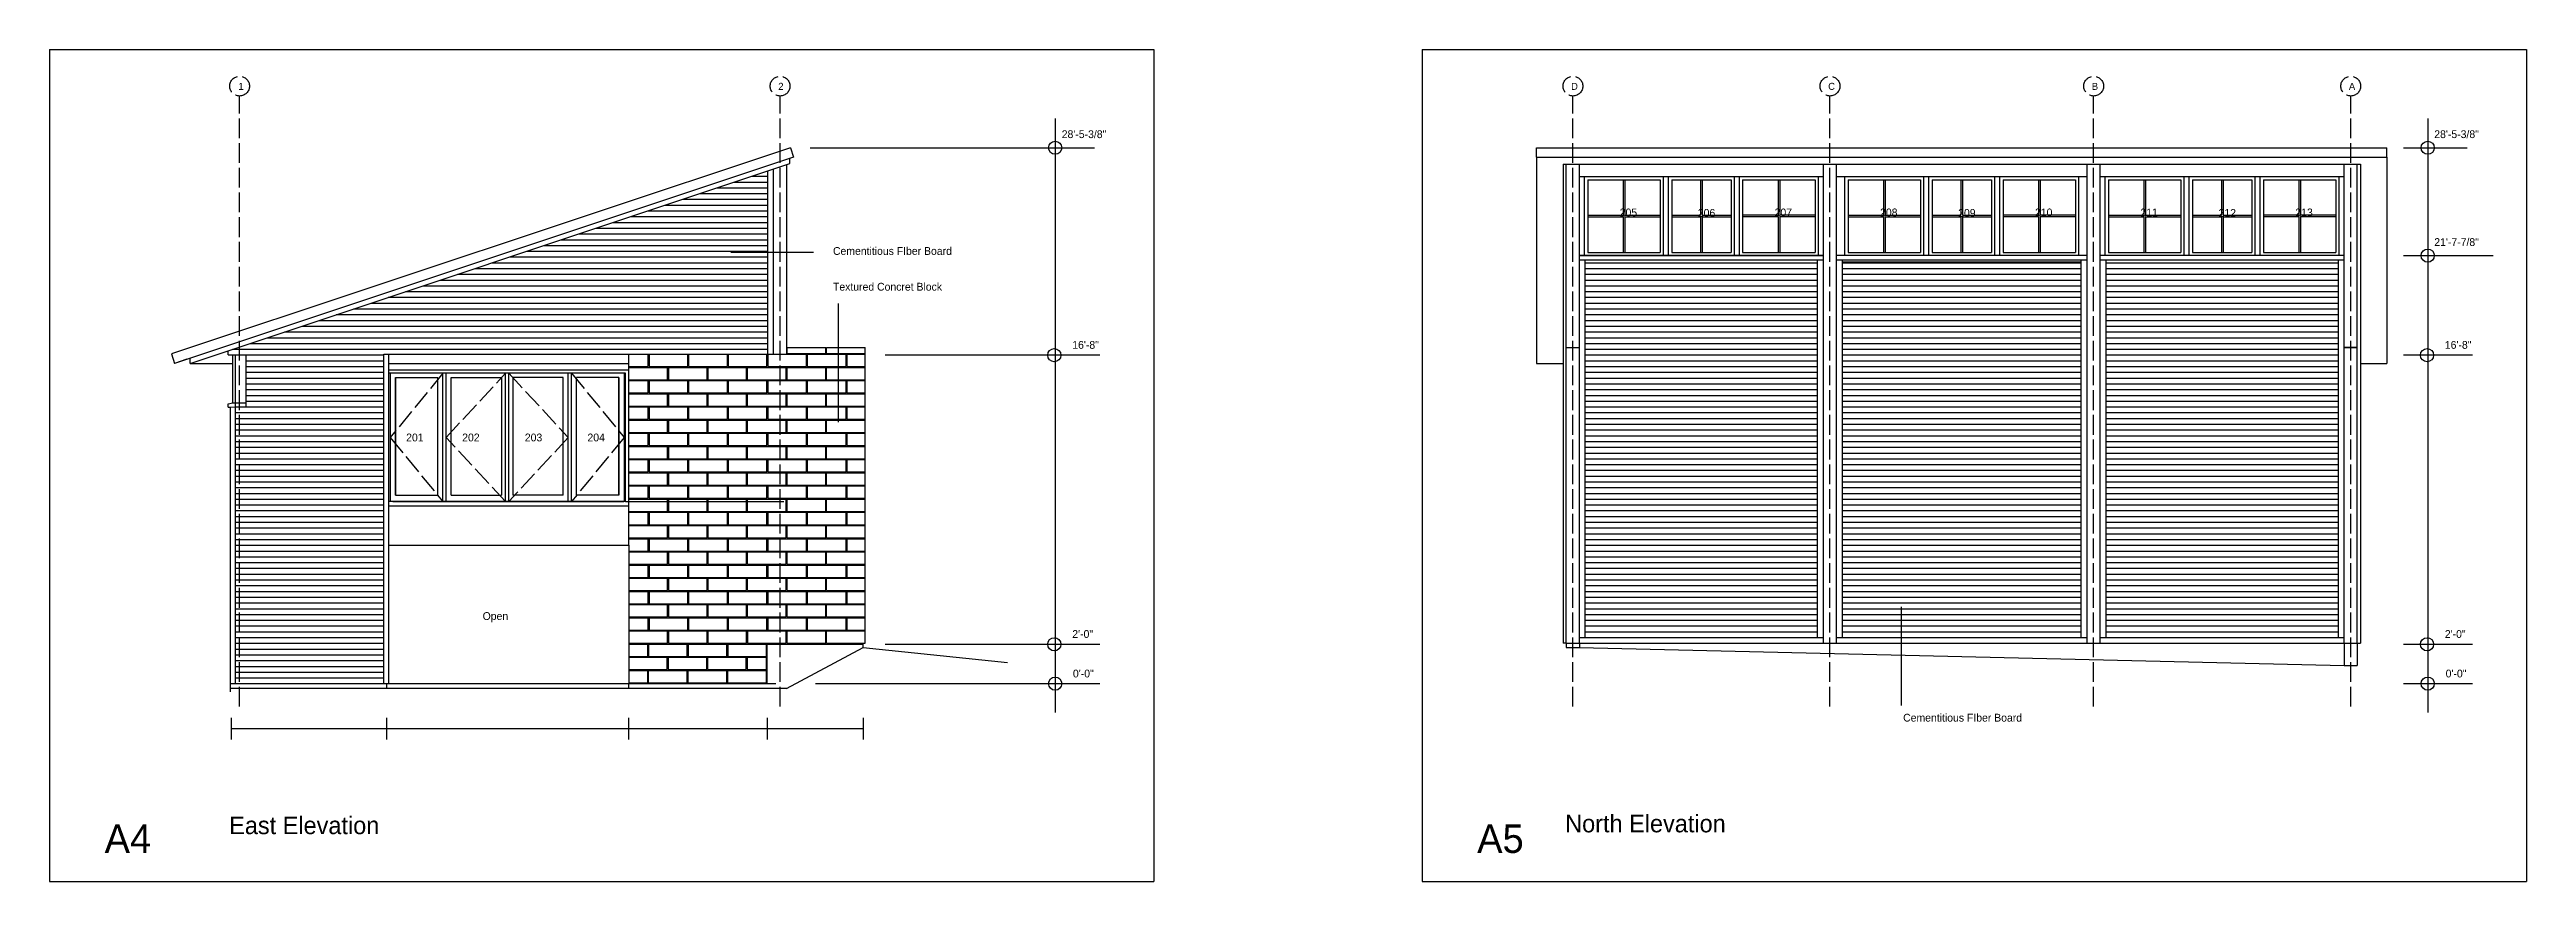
# Model space of a CAD drawing. Header units: inches. Extents: x 1267 to 6358, y -2516 to 3346.
# Drawn here: x 2139 to 3642, y 723 to 1228 of the extents above; entities that cross this region are included whole.
import ezdxf

# ---------------------------------------------------------------- set-up
doc = ezdxf.new("R2010")
doc.units = ezdxf.units.IN
doc.header["$MEASUREMENT"] = 0
doc.linetypes.add('ACAD_ISO02W100', pattern=[15, 12, -3])
for name, color, linetype in [('blocks', 251, 'Continuous'), ('const', 7, 'Continuous'), ('e1', 7, 'Continuous'), ('e2', 251, 'Continuous'), ('glassSwing', 172, 'ACAD_ISO02W100'), ('grid', 252, 'ACAD_ISO02W100'), ('walls', 7, 'Continuous')]:
    doc.layers.add(name, color=color, linetype=linetype)

msp = doc.modelspace()

# ---------------------------------------------------------------- texts
at = {"layer": 'const', "attachment_point": 1}
for s, insert, char_height, width in [('1', (2253.4, 1208.2), 4.26, 1625.197), ('2', (2581, 1208.2), 4.26, 1625.197), ('D', (3062.1, 1208.2), 4.26, 1625.197), ('C', (3218.1, 1208.2), 4.26, 1625.197), ('B', (3378.1, 1208.2), 4.26, 1625.197), ('A', (3534.1, 1208.2), 4.26, 1625.197), ('28\'-5-3/8"', (2753, 1179.4), 4.74, 1805.775), ('28\'-5-3/8"', (3585.9, 1179.4), 4.74, 1805.775), ('205', (3091.6, 1131.9), 4.74, 1805.775), ('206', (3139, 1131.6), 4.74, 1805.775), ('207', (3185.6, 1131.9), 4.74, 1805.775), ('208', (3249.6, 1131.9), 4.74, 1805.775), ('209', (3297, 1131.6), 4.74, 1805.775), ('210', (3343.6, 1131.9), 4.74, 1805.775), ('211', (3407.6, 1131.9), 4.74, 1805.775), ('212', (3455, 1131.6), 4.74, 1805.775), ('213', (3501.6, 1131.9), 4.74, 1805.775), ('21\'-7-7/8"', (3585.9, 1113.9), 4.74, 1805.775), ('Cementitious FIber Board', (2614.2, 1108.5), 4.736, 1805.775), ('Textured Concret Block', (2614.2, 1086.8), 4.736, 1805.775), ('16\'-8"', (2759.4, 1051.5), 4.74, 1805.775), ('16\'-8"', (3592.3, 1051.5), 4.74, 1805.775), ('201', (2355.2, 995.3), 4.74, 1805.775), ('202', (2389.2, 995.3), 4.74, 1805.775), ('203', (2427.2, 995.3), 4.74, 1805.775), ('204', (2465.2, 995.3), 4.74, 1805.775), ('Open', (2401.6, 886.9), 4.74, 1805.775), ('2\'-0"', (2759.4, 876), 4.74, 1805.775), ('2\'-0"', (3592.3, 876), 4.74, 1805.775), ('0\'-0"', (2759.8, 852), 4.74, 1805.775), ('0\'-0"', (3592.8, 852), 4.74, 1805.775), ('Cementitious FIber Board', (3263.6, 825.2), 4.736, 1805.775), ('A4', (2172.2, 758), 17.26, 6582.049), ('East Elevation', (2247.8, 762.8), 10.656, 4062.993), ('A5', (3005.1, 758), 17.26, 6582.049), ('North Elevation', (3058.5, 763.9), 10.656, 4062.993)]:
    msp.add_mtext(s, dxfattribs=dict(at, insert=insert, char_height=char_height, width=width))

# ---------------------------------------------------------------- linework, layer by layer
for p, q in [((2138.8, 1228.4), (2138.8, 723.4)), ((2138.8, 1228.4), (2808.9, 1228.4)), ((2808.9, 1228.4), (2808.9, 723.4)), ((2971.7, 1228.4), (3641.8, 1228.4)), ((2971.7, 1228.4), (2971.7, 723.4)), ((3641.8, 1228.4), (3641.8, 723.4)), ((2138.8, 723.4), (2808.9, 723.4)), ((2971.7, 723.4), (3641.8, 723.4))]:
    msp.add_line(p, q)
at = {"layer": 'blocks'}
for p, q in [((2502.1, 1036), (2502.1, 1043.5)), ((2502.6, 1043.5), (2502.6, 1036)), ((2526.1, 1036), (2526.1, 1043.5)), ((2526.6, 1043.5), (2526.6, 1036)), ((2550.1, 1036), (2550.1, 1043.5)), ((2550.6, 1043.5), (2550.6, 1036)), ((2574.1, 1036), (2574.1, 1043.5)), ((2574.6, 1043.5), (2574.6, 1036)), ((2586.1, 1043.5), (2598.1, 1043.5)), ((2586.3, 1044), (2586.3, 1047.5)), ((2586.3, 1044), (2609.8, 1044)), ((2598.1, 1036), (2598.1, 1043.5)), ((2598.6, 1043.5), (2598.6, 1036)), ((2598.6, 1043.5), (2622.1, 1043.5)), ((2609.8, 1044), (2609.8, 1047.5)), ((2610.3, 1044), (2610.3, 1047.5)), ((2610.3, 1044), (2633.8, 1044)), ((2622.1, 1036), (2622.1, 1043.5)), ((2622.6, 1043.5), (2622.6, 1036)), ((2622.6, 1043.5), (2633.8, 1043.5)), ((2490.3, 1036), (2502.1, 1036)), ((2490.3, 1035.5), (2513.8, 1035.5)), ((2490.3, 1028), (2513.8, 1028)), ((2490.3, 1027.5), (2502.1, 1027.5)), ((2502.1, 1020), (2502.1, 1027.5)), ((2502.6, 1036), (2526.1, 1036)), ((2502.6, 1027.5), (2502.6, 1020)), ((2502.6, 1027.5), (2526.1, 1027.5)), ((2513.8, 1028), (2513.8, 1035.5)), ((2514.3, 1035.5), (2537.8, 1035.5)), ((2514.3, 1035.5), (2514.3, 1028)), ((2514.3, 1028), (2537.8, 1028)), ((2526.1, 1020), (2526.1, 1027.5)), ((2526.6, 1036), (2550.1, 1036)), ((2526.6, 1027.5), (2550.1, 1027.5)), ((2526.6, 1027.5), (2526.6, 1020)), ((2537.8, 1028), (2537.8, 1035.5)), ((2538.3, 1035.5), (2538.3, 1028)), ((2538.3, 1035.5), (2561.8, 1035.5)), ((2538.3, 1028), (2561.8, 1028)), ((2550.1, 1020), (2550.1, 1027.5)), ((2550.6, 1036), (2574.1, 1036)), ((2550.6, 1027.5), (2550.6, 1020)), ((2550.6, 1027.5), (2574.1, 1027.5)), ((2561.8, 1028), (2561.8, 1035.5)), ((2562.3, 1035.5), (2585.8, 1035.5)), ((2562.3, 1028), (2562.3, 1035.5)), ((2562.3, 1028), (2585.8, 1028)), ((2574.1, 1020), (2574.1, 1027.5)), ((2574.6, 1036), (2598.1, 1036)), ((2574.6, 1027.5), (2598.1, 1027.5)), ((2574.6, 1027.5), (2574.6, 1020)), ((2585.8, 1028), (2585.8, 1035.5)), ((2586.3, 1035.5), (2609.8, 1035.5)), ((2586.3, 1028), (2586.3, 1035.5)), ((2586.3, 1028), (2609.8, 1028)), ((2598.1, 1020), (2598.1, 1027.5)), ((2598.6, 1036), (2622.1, 1036)), ((2598.6, 1027.5), (2598.6, 1020)), ((2598.6, 1027.5), (2622.1, 1027.5)), ((2609.8, 1028), (2609.8, 1035.5)), ((2610.3, 1035.5), (2633.8, 1035.5)), ((2610.3, 1028), (2610.3, 1035.5)), ((2610.3, 1028), (2633.8, 1028)), ((2622.1, 1020), (2622.1, 1027.5)), ((2622.6, 1036), (2633.8, 1036)), ((2622.6, 1027.5), (2633.8, 1027.5)), ((2622.6, 1027.5), (2622.6, 1020)), ((2490.3, 1020), (2502.1, 1020)), ((2490.3, 1019.5), (2513.8, 1019.5)), ((2490.3, 1012), (2513.8, 1012)), ((2490.3, 1011.5), (2502.1, 1011.5)), ((2502.1, 1004), (2502.1, 1011.5)), ((2502.6, 1020), (2526.1, 1020)), ((2502.6, 1011.5), (2502.6, 1004)), ((2502.6, 1011.5), (2526.1, 1011.5)), ((2513.8, 1012), (2513.8, 1019.5)), ((2514.3, 1019.5), (2537.8, 1019.5)), ((2514.3, 1019.5), (2514.3, 1012)), ((2514.3, 1012), (2537.8, 1012)), ((2526.1, 1004), (2526.1, 1011.5)), ((2526.6, 1020), (2550.1, 1020)), ((2526.6, 1011.5), (2550.1, 1011.5)), ((2526.6, 1011.5), (2526.6, 1004)), ((2537.8, 1012), (2537.8, 1019.5)), ((2538.3, 1019.5), (2538.3, 1012)), ((2538.3, 1019.5), (2561.8, 1019.5)), ((2538.3, 1012), (2561.8, 1012)), ((2550.1, 1004), (2550.1, 1011.5)), ((2550.6, 1020), (2574.1, 1020)), ((2550.6, 1011.5), (2574.1, 1011.5)), ((2550.6, 1011.5), (2550.6, 1004)), ((2561.8, 1012), (2561.8, 1019.5)), ((2562.3, 1019.5), (2585.8, 1019.5)), ((2562.3, 1012), (2562.3, 1019.5)), ((2562.3, 1012), (2585.8, 1012)), ((2574.1, 1004), (2574.1, 1011.5)), ((2574.6, 1020), (2598.1, 1020)), ((2574.6, 1011.5), (2598.1, 1011.5)), ((2574.6, 1011.5), (2574.6, 1004)), ((2585.8, 1012), (2585.8, 1019.5)), ((2586.3, 1019.5), (2609.8, 1019.5)), ((2586.3, 1012), (2586.3, 1019.5)), ((2586.3, 1012), (2609.8, 1012)), ((2598.1, 1004), (2598.1, 1011.5)), ((2598.6, 1020), (2622.1, 1020)), ((2598.6, 1011.5), (2598.6, 1004)), ((2598.6, 1011.5), (2622.1, 1011.5)), ((2609.8, 1012), (2609.8, 1019.5)), ((2610.3, 1019.5), (2633.8, 1019.5)), ((2610.3, 1012), (2610.3, 1019.5)), ((2610.3, 1012), (2633.8, 1012)), ((2622.1, 1004), (2622.1, 1011.5)), ((2622.6, 1020), (2633.8, 1020)), ((2622.6, 1011.5), (2633.8, 1011.5)), ((2622.6, 1011.5), (2622.6, 1004)), ((2490.3, 1004), (2502.1, 1004)), ((2490.3, 1003.5), (2513.8, 1003.5)), ((2490.3, 996), (2513.8, 996)), ((2490.3, 995.5), (2502.1, 995.5)), ((2502.1, 988), (2502.1, 995.5)), ((2502.6, 1004), (2526.1, 1004)), ((2502.6, 995.5), (2502.6, 988)), ((2502.6, 995.5), (2526.1, 995.5)), ((2513.8, 996), (2513.8, 1003.5)), ((2514.3, 1003.5), (2514.3, 996)), ((2514.3, 1003.5), (2537.8, 1003.5)), ((2514.3, 996), (2537.8, 996)), ((2526.1, 988), (2526.1, 995.5)), ((2526.6, 1004), (2550.1, 1004)), ((2526.6, 995.5), (2550.1, 995.5)), ((2526.6, 995.5), (2526.6, 988)), ((2537.8, 996), (2537.8, 1003.5)), ((2538.3, 1003.5), (2538.3, 996)), ((2538.3, 1003.5), (2561.8, 1003.5)), ((2538.3, 996), (2561.8, 996)), ((2550.1, 988), (2550.1, 995.5)), ((2550.6, 1004), (2574.1, 1004)), ((2550.6, 995.5), (2550.6, 988)), ((2550.6, 995.5), (2574.1, 995.5)), ((2561.8, 996), (2561.8, 1003.5)), ((2562.3, 996), (2562.3, 1003.5)), ((2562.3, 1003.5), (2585.8, 1003.5)), ((2562.3, 996), (2585.8, 996)), ((2574.1, 988), (2574.1, 995.5)), ((2574.6, 1004), (2598.1, 1004)), ((2574.6, 995.5), (2598.1, 995.5)), ((2574.6, 995.5), (2574.6, 988)), ((2585.8, 996), (2585.8, 1003.5)), ((2586.3, 1003.5), (2609.8, 1003.5)), ((2586.3, 996), (2586.3, 1003.5)), ((2586.3, 996), (2609.8, 996)), ((2598.1, 988), (2598.1, 995.5)), ((2598.6, 1004), (2622.1, 1004)), ((2598.6, 995.5), (2598.6, 988)), ((2598.6, 995.5), (2622.1, 995.5)), ((2609.8, 996), (2609.8, 1003.5)), ((2610.3, 996), (2610.3, 1003.5)), ((2610.3, 1003.5), (2633.8, 1003.5)), ((2610.3, 996), (2633.8, 996)), ((2622.1, 988), (2622.1, 995.5)), ((2622.6, 1004), (2633.8, 1004)), ((2622.6, 995.5), (2633.8, 995.5)), ((2622.6, 995.5), (2622.6, 988)), ((2490.3, 988), (2502.1, 988)), ((2490.3, 987.5), (2513.8, 987.5)), ((2490.3, 980), (2513.8, 980)), ((2490.3, 979.5), (2502.1, 979.5)), ((2502.1, 972), (2502.1, 979.5)), ((2502.6, 988), (2526.1, 988)), ((2502.6, 979.5), (2502.6, 972)), ((2502.6, 979.5), (2526.1, 979.5)), ((2513.8, 980), (2513.8, 987.5)), ((2514.3, 987.5), (2537.8, 987.5)), ((2514.3, 987.5), (2514.3, 980)), ((2514.3, 980), (2537.8, 980)), ((2526.1, 972), (2526.1, 979.5)), ((2526.6, 988), (2550.1, 988)), ((2526.6, 979.5), (2550.1, 979.5)), ((2526.6, 979.5), (2526.6, 972)), ((2537.8, 980), (2537.8, 987.5)), ((2538.3, 987.5), (2538.3, 980)), ((2538.3, 987.5), (2561.8, 987.5)), ((2538.3, 980), (2561.8, 980)), ((2550.1, 972), (2550.1, 979.5)), ((2550.6, 988), (2574.1, 988)), ((2550.6, 979.5), (2550.6, 972)), ((2550.6, 979.5), (2574.1, 979.5)), ((2561.8, 980), (2561.8, 987.5)), ((2562.3, 987.5), (2585.8, 987.5)), ((2562.3, 980), (2562.3, 987.5)), ((2562.3, 980), (2585.8, 980)), ((2574.1, 972), (2574.1, 979.5)), ((2574.6, 988), (2598.1, 988)), ((2574.6, 979.5), (2598.1, 979.5)), ((2574.6, 979.5), (2574.6, 972)), ((2585.8, 980), (2585.8, 987.5)), ((2586.3, 987.5), (2609.8, 987.5)), ((2586.3, 980), (2586.3, 987.5)), ((2586.3, 980), (2609.8, 980)), ((2598.1, 972), (2598.1, 979.5)), ((2598.6, 988), (2622.1, 988)), ((2598.6, 979.5), (2598.6, 972)), ((2598.6, 979.5), (2622.1, 979.5)), ((2609.8, 980), (2609.8, 987.5)), ((2610.3, 987.5), (2633.8, 987.5)), ((2610.3, 980), (2610.3, 987.5)), ((2610.3, 980), (2633.8, 980)), ((2622.1, 972), (2622.1, 979.5)), ((2622.6, 988), (2633.8, 988)), ((2622.6, 979.5), (2633.8, 979.5)), ((2622.6, 979.5), (2622.6, 972)), ((2490.3, 972), (2502.1, 972)), ((2490.3, 971.5), (2513.8, 971.5)), ((2490.3, 964), (2513.8, 964)), ((2490.3, 963.5), (2502.1, 963.5)), ((2502.1, 956), (2502.1, 963.5)), ((2502.6, 972), (2526.1, 972)), ((2502.6, 963.5), (2502.6, 956)), ((2502.6, 963.5), (2526.1, 963.5)), ((2513.8, 964), (2513.8, 971.5)), ((2514.3, 971.5), (2537.8, 971.5)), ((2514.3, 971.5), (2514.3, 964)), ((2514.3, 964), (2537.8, 964)), ((2526.1, 956), (2526.1, 963.5)), ((2526.6, 972), (2550.1, 972)), ((2526.6, 963.5), (2550.1, 963.5)), ((2526.6, 963.5), (2526.6, 956)), ((2537.8, 964), (2537.8, 971.5)), ((2538.3, 971.5), (2538.3, 964)), ((2538.3, 971.5), (2561.8, 971.5)), ((2538.3, 964), (2561.8, 964)), ((2550.1, 956), (2550.1, 963.5)), ((2550.6, 972), (2574.1, 972)), ((2550.6, 963.5), (2550.6, 956)), ((2550.6, 963.5), (2574.1, 963.5)), ((2561.8, 964), (2561.8, 971.5)), ((2562.3, 964), (2562.3, 971.5)), ((2562.3, 971.5), (2585.8, 971.5)), ((2562.3, 964), (2585.8, 964)), ((2574.1, 956), (2574.1, 963.5)), ((2574.6, 972), (2598.1, 972)), ((2574.6, 963.5), (2598.1, 963.5)), ((2574.6, 963.5), (2574.6, 956)), ((2585.8, 964), (2585.8, 971.5)), ((2586.3, 971.5), (2609.8, 971.5)), ((2586.3, 964), (2586.3, 971.5)), ((2586.3, 964), (2609.8, 964)), ((2598.1, 956), (2598.1, 963.5)), ((2598.6, 972), (2622.1, 972)), ((2598.6, 963.5), (2598.6, 956)), ((2598.6, 963.5), (2622.1, 963.5)), ((2609.8, 964), (2609.8, 971.5)), ((2610.3, 971.5), (2633.8, 971.5)), ((2610.3, 964), (2610.3, 971.5)), ((2610.3, 964), (2633.8, 964)), ((2622.1, 956), (2622.1, 963.5)), ((2622.6, 972), (2633.8, 972)), ((2622.6, 963.5), (2633.8, 963.5)), ((2622.6, 963.5), (2622.6, 956)), ((2490.3, 956), (2502.1, 956)), ((2490.3, 955.5), (2513.8, 955.5)), ((2490.3, 948), (2513.8, 948)), ((2490.3, 947.5), (2502.1, 947.5)), ((2502.1, 940), (2502.1, 947.5)), ((2502.6, 956), (2526.1, 956)), ((2502.6, 947.5), (2502.6, 940)), ((2502.6, 947.5), (2526.1, 947.5)), ((2513.8, 948), (2513.8, 955.5)), ((2514.3, 955.5), (2537.8, 955.5)), ((2514.3, 955.5), (2514.3, 948)), ((2514.3, 948), (2537.8, 948)), ((2526.1, 940), (2526.1, 947.5)), ((2526.6, 956), (2550.1, 956)), ((2526.6, 947.5), (2550.1, 947.5)), ((2526.6, 947.5), (2526.6, 940)), ((2537.8, 948), (2537.8, 955.5)), ((2538.3, 955.5), (2538.3, 948)), ((2538.3, 955.5), (2561.8, 955.5)), ((2538.3, 948), (2561.8, 948)), ((2550.1, 940), (2550.1, 947.5)), ((2550.6, 956), (2574.1, 956)), ((2550.6, 947.5), (2550.6, 940)), ((2550.6, 947.5), (2574.1, 947.5)), ((2561.8, 948), (2561.8, 955.5)), ((2562.3, 955.5), (2585.8, 955.5)), ((2562.3, 948), (2562.3, 955.5)), ((2562.3, 948), (2585.8, 948)), ((2574.1, 940), (2574.1, 947.5)), ((2574.6, 956), (2598.1, 956)), ((2574.6, 947.5), (2598.1, 947.5)), ((2574.6, 947.5), (2574.6, 940)), ((2585.8, 948), (2585.8, 955.5)), ((2586.3, 955.5), (2609.8, 955.5)), ((2586.3, 948), (2586.3, 955.5)), ((2586.3, 948), (2609.8, 948)), ((2598.1, 940), (2598.1, 947.5)), ((2598.6, 956), (2622.1, 956)), ((2598.6, 947.5), (2598.6, 940)), ((2598.6, 947.5), (2622.1, 947.5)), ((2609.8, 948), (2609.8, 955.5)), ((2610.3, 955.5), (2633.8, 955.5)), ((2610.3, 948), (2610.3, 955.5)), ((2610.3, 948), (2633.8, 948)), ((2622.1, 940), (2622.1, 947.5)), ((2622.6, 956), (2633.8, 956)), ((2622.6, 947.5), (2633.8, 947.5)), ((2622.6, 947.5), (2622.6, 940)), ((2490.3, 940), (2502.1, 940)), ((2490.3, 939.5), (2513.8, 939.5)), ((2490.3, 932), (2513.8, 932)), ((2502.6, 940), (2526.1, 940)), ((2513.8, 932), (2513.8, 939.5)), ((2514.3, 939.5), (2514.3, 932)), ((2514.3, 939.5), (2537.8, 939.5)), ((2514.3, 932), (2537.8, 932)), ((2526.6, 940), (2550.1, 940)), ((2537.8, 932), (2537.8, 939.5)), ((2538.3, 939.5), (2538.3, 932)), ((2538.3, 939.5), (2561.8, 939.5)), ((2538.3, 932), (2561.8, 932)), ((2550.6, 940), (2574.1, 940)), ((2561.8, 932), (2561.8, 939.5)), ((2562.3, 932), (2562.3, 939.5)), ((2562.3, 939.5), (2585.8, 939.5)), ((2562.3, 932), (2585.8, 932)), ((2574.6, 940), (2598.1, 940)), ((2585.8, 932), (2585.8, 939.5)), ((2586.3, 939.5), (2609.8, 939.5)), ((2586.3, 932), (2586.3, 939.5)), ((2586.3, 932), (2609.8, 932)), ((2598.6, 940), (2622.1, 940)), ((2609.8, 932), (2609.8, 939.5)), ((2610.3, 932), (2610.3, 939.5)), ((2610.3, 939.5), (2633.8, 939.5)), ((2610.3, 932), (2633.8, 932)), ((2622.6, 940), (2633.8, 940)), ((2490.3, 931.5), (2502.1, 931.5)), ((2490.3, 924), (2502.1, 924)), ((2490.3, 923.5), (2513.8, 923.5)), ((2502.1, 924), (2502.1, 931.5)), ((2502.6, 931.5), (2502.6, 924)), ((2502.6, 931.5), (2526.1, 931.5)), ((2502.6, 924), (2526.1, 924)), ((2513.8, 916), (2513.8, 923.5)), ((2514.3, 923.5), (2537.8, 923.5)), ((2514.3, 923.5), (2514.3, 916)), ((2526.1, 924), (2526.1, 931.5)), ((2526.6, 931.5), (2550.1, 931.5)), ((2526.6, 931.5), (2526.6, 924)), ((2526.6, 924), (2550.1, 924)), ((2537.8, 916), (2537.8, 923.5)), ((2538.3, 923.5), (2538.3, 916)), ((2538.3, 923.5), (2561.8, 923.5)), ((2550.1, 924), (2550.1, 931.5)), ((2550.6, 931.5), (2550.6, 924)), ((2550.6, 931.5), (2574.1, 931.5)), ((2550.6, 924), (2574.1, 924)), ((2561.8, 916), (2561.8, 923.5)), ((2562.3, 923.5), (2585.8, 923.5)), ((2562.3, 916), (2562.3, 923.5)), ((2574.1, 924), (2574.1, 931.5)), ((2574.6, 931.5), (2598.1, 931.5)), ((2574.6, 931.5), (2574.6, 924)), ((2574.6, 924), (2598.1, 924)), ((2585.8, 916), (2585.8, 923.5)), ((2586.3, 923.5), (2609.8, 923.5)), ((2586.3, 916), (2586.3, 923.5)), ((2598.1, 924), (2598.1, 931.5)), ((2598.6, 931.5), (2598.6, 924)), ((2598.6, 931.5), (2622.1, 931.5)), ((2598.6, 924), (2622.1, 924)), ((2609.8, 916), (2609.8, 923.5)), ((2610.3, 923.5), (2633.8, 923.5)), ((2610.3, 916), (2610.3, 923.5)), ((2622.1, 924), (2622.1, 931.5)), ((2622.6, 931.5), (2633.8, 931.5)), ((2622.6, 931.5), (2622.6, 924)), ((2622.6, 924), (2633.8, 924)), ((2490.3, 916), (2513.8, 916)), ((2490.3, 915.5), (2502.1, 915.5)), ((2490.3, 908), (2502.1, 908)), ((2490.3, 907.5), (2513.8, 907.5)), ((2502.1, 908), (2502.1, 915.5)), ((2502.6, 915.5), (2502.6, 908)), ((2502.6, 915.5), (2526.1, 915.5)), ((2502.6, 908), (2526.1, 908)), ((2513.8, 900), (2513.8, 907.5)), ((2514.3, 916), (2537.8, 916)), ((2514.3, 907.5), (2537.8, 907.5)), ((2514.3, 907.5), (2514.3, 900)), ((2526.1, 908), (2526.1, 915.5)), ((2526.6, 915.5), (2550.1, 915.5)), ((2526.6, 915.5), (2526.6, 908)), ((2526.6, 908), (2550.1, 908)), ((2537.8, 900), (2537.8, 907.5)), ((2538.3, 916), (2561.8, 916)), ((2538.3, 907.5), (2538.3, 900)), ((2538.3, 907.5), (2561.8, 907.5)), ((2550.1, 908), (2550.1, 915.5)), ((2550.6, 915.5), (2550.6, 908)), ((2550.6, 915.5), (2574.1, 915.5)), ((2550.6, 908), (2574.1, 908)), ((2561.8, 900), (2561.8, 907.5)), ((2562.3, 916), (2585.8, 916)), ((2562.3, 907.5), (2585.8, 907.5)), ((2562.3, 900), (2562.3, 907.5)), ((2574.1, 908), (2574.1, 915.5)), ((2574.6, 915.5), (2598.1, 915.5)), ((2574.6, 915.5), (2574.6, 908)), ((2574.6, 908), (2598.1, 908)), ((2585.8, 900), (2585.8, 907.5)), ((2586.3, 916), (2609.8, 916)), ((2586.3, 907.5), (2609.8, 907.5)), ((2586.3, 900), (2586.3, 907.5)), ((2598.1, 908), (2598.1, 915.5)), ((2598.6, 915.5), (2598.6, 908)), ((2598.6, 915.5), (2622.1, 915.5)), ((2598.6, 908), (2622.1, 908)), ((2609.8, 900), (2609.8, 907.5)), ((2610.3, 916), (2633.8, 916)), ((2610.3, 907.5), (2633.8, 907.5)), ((2610.3, 900), (2610.3, 907.5)), ((2622.1, 908), (2622.1, 915.5)), ((2622.6, 915.5), (2633.8, 915.5)), ((2622.6, 915.5), (2622.6, 908)), ((2622.6, 908), (2633.8, 908)), ((2490.3, 900), (2513.8, 900)), ((2490.3, 899.5), (2502.1, 899.5)), ((2490.3, 892), (2502.1, 892)), ((2490.3, 891.5), (2513.8, 891.5)), ((2502.1, 892), (2502.1, 899.5)), ((2502.6, 899.5), (2502.6, 892)), ((2502.6, 899.5), (2526.1, 899.5)), ((2502.6, 892), (2526.1, 892)), ((2513.8, 884), (2513.8, 891.5)), ((2514.3, 900), (2537.8, 900)), ((2514.3, 891.5), (2537.8, 891.5)), ((2514.3, 891.5), (2514.3, 884)), ((2526.1, 892), (2526.1, 899.5)), ((2526.6, 899.5), (2550.1, 899.5)), ((2526.6, 899.5), (2526.6, 892)), ((2526.6, 892), (2550.1, 892)), ((2537.8, 884), (2537.8, 891.5)), ((2538.3, 900), (2561.8, 900)), ((2538.3, 891.5), (2538.3, 884)), ((2538.3, 891.5), (2561.8, 891.5)), ((2550.1, 892), (2550.1, 899.5)), ((2550.6, 899.5), (2550.6, 892)), ((2550.6, 899.5), (2574.1, 899.5)), ((2550.6, 892), (2574.1, 892)), ((2561.8, 884), (2561.8, 891.5)), ((2562.3, 900), (2585.8, 900)), ((2562.3, 884), (2562.3, 891.5)), ((2562.3, 891.5), (2585.8, 891.5)), ((2574.1, 892), (2574.1, 899.5)), ((2574.6, 899.5), (2598.1, 899.5)), ((2574.6, 899.5), (2574.6, 892)), ((2574.6, 892), (2598.1, 892)), ((2585.8, 884), (2585.8, 891.5)), ((2586.3, 900), (2609.8, 900)), ((2586.3, 891.5), (2609.8, 891.5)), ((2586.3, 884), (2586.3, 891.5)), ((2598.1, 892), (2598.1, 899.5)), ((2598.6, 899.5), (2598.6, 892)), ((2598.6, 899.5), (2622.1, 899.5)), ((2598.6, 892), (2622.1, 892)), ((2609.8, 884), (2609.8, 891.5)), ((2610.3, 900), (2633.8, 900)), ((2610.3, 891.5), (2633.8, 891.5)), ((2610.3, 884), (2610.3, 891.5)), ((2622.1, 892), (2622.1, 899.5)), ((2622.6, 899.5), (2633.8, 899.5)), ((2622.6, 899.5), (2622.6, 892)), ((2622.6, 892), (2633.8, 892)), ((2490.3, 884), (2513.8, 884)), ((2490.3, 883.5), (2502.1, 883.5)), ((2490.3, 876), (2502.1, 876)), ((2490.3, 875.5), (2513.8, 875.5)), ((2502.1, 876), (2502.1, 883.5)), ((2502.6, 883.5), (2502.6, 876)), ((2502.6, 883.5), (2526.1, 883.5)), ((2502.6, 876), (2526.1, 876)), ((2513.8, 868), (2513.8, 875.5)), ((2514.3, 884), (2537.8, 884)), ((2514.3, 875.5), (2514.3, 868)), ((2514.3, 875.5), (2537.8, 875.5)), ((2526.1, 876), (2526.1, 883.5)), ((2526.6, 883.5), (2550.1, 883.5)), ((2526.6, 883.5), (2526.6, 876)), ((2526.6, 876), (2550.1, 876)), ((2537.8, 868), (2537.8, 875.5)), ((2538.3, 884), (2561.8, 884)), ((2538.3, 875.5), (2538.3, 868)), ((2538.3, 875.5), (2561.8, 875.5)), ((2550.1, 876), (2550.1, 883.5)), ((2550.6, 883.5), (2550.6, 876)), ((2550.6, 883.5), (2574.1, 883.5)), ((2550.6, 876), (2574.1, 876)), ((2561.8, 868), (2561.8, 875.5)), ((2562.3, 884), (2585.8, 884)), ((2562.3, 875.5), (2562.3, 868)), ((2562.3, 875.5), (2585.8, 875.5)), ((2574.1, 876), (2574.1, 883.5)), ((2574.6, 883.5), (2598.1, 883.5)), ((2574.6, 883.5), (2574.6, 876)), ((2574.6, 876), (2598.1, 876)), ((2585.8, 868), (2585.8, 875.5)), ((2586.3, 884), (2609.8, 884)), ((2586.3, 875.5), (2609.8, 875.5)), ((2586.3, 868), (2586.3, 875.5)), ((2598.1, 876), (2598.1, 883.5)), ((2598.6, 883.5), (2598.6, 876)), ((2598.6, 883.5), (2622.1, 883.5)), ((2598.6, 876), (2622.1, 876)), ((2609.8, 868), (2609.8, 875.5)), ((2610.3, 884), (2633.8, 884)), ((2610.3, 868), (2610.3, 875.5)), ((2610.3, 875.5), (2633.8, 875.5)), ((2622.1, 876), (2622.1, 883.5)), ((2622.6, 883.5), (2633.8, 883.5)), ((2622.6, 883.5), (2622.6, 876)), ((2622.6, 876), (2633.8, 876)), ((2490.3, 868), (2513.8, 868)), ((2490.3, 867.5), (2501.8, 867.5)), ((2490.3, 860), (2501.8, 860)), ((2490.3, 859.5), (2513.6, 859.5)), ((2501.8, 860), (2501.8, 867.5)), ((2502.3, 867.5), (2502.3, 860)), ((2502.3, 867.5), (2525.8, 867.5)), ((2502.3, 860), (2525.8, 860)), ((2513.6, 852), (2513.6, 859.5)), ((2514.1, 859.5), (2537.6, 859.5)), ((2514.1, 859.5), (2514.1, 852)), ((2514.3, 868), (2537.8, 868)), ((2525.8, 860), (2525.8, 867.5)), ((2526.3, 867.5), (2549.8, 867.5)), ((2526.3, 867.5), (2526.3, 860)), ((2526.3, 860), (2549.8, 860)), ((2537.6, 852), (2537.6, 859.5)), ((2538.1, 859.5), (2561.6, 859.5)), ((2538.1, 859.5), (2538.1, 852)), ((2538.3, 868), (2561.8, 868)), ((2549.8, 860), (2549.8, 867.5)), ((2550.3, 867.5), (2550.3, 860)), ((2550.3, 867.5), (2573.8, 867.5)), ((2550.3, 860), (2573.8, 860)), ((2561.6, 852), (2561.6, 859.5)), ((2562.1, 859.5), (2573.8, 859.5)), ((2562.1, 859.5), (2562.1, 852)), ((2562.3, 868), (2585.8, 868)), ((2573.8, 860), (2573.8, 867.5)), ((2573.8, 852), (2573.8, 859.5)), ((2586.3, 868), (2609.8, 868)), ((2610.3, 868), (2633.8, 868)), ((2490.3, 852), (2513.6, 852)), ((2490.3, 851.5), (2501.8, 851.5)), ((2490.3, 844), (2501.8, 844)), ((2501.8, 844), (2501.8, 851.5)), ((2502.3, 844), (2502.3, 851.5)), ((2502.3, 851.5), (2525.8, 851.5)), ((2502.3, 844), (2525.8, 844)), ((2514.1, 852), (2537.6, 852)), ((2525.8, 844), (2525.8, 851.5)), ((2526.3, 851.5), (2549.8, 851.5)), ((2526.3, 844), (2526.3, 851.5)), ((2526.3, 844), (2549.8, 844)), ((2538.1, 852), (2561.6, 852)), ((2549.8, 844), (2549.8, 851.5)), ((2550.3, 844), (2550.3, 851.5)), ((2550.3, 851.5), (2573.8, 851.5)), ((2550.3, 844), (2573.8, 844)), ((2562.1, 852), (2573.8, 852)), ((2573.8, 844), (2573.8, 851.5))]:
    msp.add_line(p, q, dxfattribs=at)
at = {"layer": 'e1'}
for p, q in [((3041.2, 1163.1), (3557.2, 1163.1)), ((3041.2, 1163.1), (3041.2, 1037.9)), ((3067.2, 1047.5), (3067.2, 1158.8)), ((3215.2, 868), (3215.2, 1158.8)), ((3223.2, 868), (3223.2, 1158.8)), ((3375.2, 868), (3375.2, 1158.8)), ((3383.2, 868), (3383.2, 1158.8)), ((3531.2, 1047.5), (3531.2, 1158.8)), ((3557.2, 1163.1), (3557.2, 1037.9)), ((3215.2, 1103.3), (3067.2, 1103.3)), ((3067.2, 1100.8), (3215.2, 1100.8)), ((3375.2, 1103.3), (3223.2, 1103.3)), ((3223.2, 1100.8), (3375.2, 1100.8)), ((3531.2, 1103.3), (3383.2, 1103.3)), ((3383.2, 1100.8), (3531.2, 1100.8)), ((2224.1, 1037.9), (2250.1, 1037.9)), ((2258.1, 1011.5), (2258.1, 1043)), ((2490.3, 927.5), (2490.3, 1043.5)), ((3041.2, 1037.9), (3057.2, 1037.9)), ((3541.2, 1037.9), (3557.2, 1037.9)), ((2248.6, 1011.4), (2251.6, 1011.5)), ((2250.1, 1013.9), (2258.1, 1013.9)), ((2344.7, 951.5), (2490.3, 951.5)), ((3067.2, 871.5), (3215.2, 871.5)), ((3067.2, 868), (3531.2, 868)), ((3223.2, 871.5), (3375.2, 871.5)), ((3383.2, 871.5), (3531.2, 871.5))]:
    msp.add_line(p, q, dxfattribs=at)
at = {"layer": 'e2'}
for p, q in [((2749, 1186.6), (2749, 826)), ((3581.9, 1186.6), (3581.9, 826)), ((2224.1, 1037.9), (2586.1, 1158.6)), ((2600.4, 1168.8), (2772.9, 1168.8)), ((3057.2, 1158.8), (3541.2, 1158.8)), ((3057.2, 1158.8), (3057.2, 868)), ((3541.2, 1158.8), (3541.2, 868)), ((3567.2, 1168.8), (3605.8, 1168.8)), ((2543.8, 1144.5), (2574.6, 1144.5)), ((2554.3, 1148), (2574.6, 1148)), ((2564.8, 1151.5), (2574.6, 1151.5)), ((2574.6, 1043.5), (2574.6, 1154.7)), ((2578.1, 1043.5), (2578.1, 1155.9)), ((3067.2, 1151.3), (3215.2, 1151.3)), ((3070.2, 1103.3), (3070.2, 1151.3)), ((3072.2, 1149.3), (3072.2, 1105.3)), ((3072.2, 1149.3), (3116.2, 1149.3)), ((3093.7, 1149.3), (3093.7, 1127.8)), ((3094.7, 1149.3), (3094.7, 1127.8)), ((3116.2, 1149.3), (3116.2, 1105.3)), ((3118.2, 1103.3), (3118.2, 1151.3)), ((3121.2, 1103.3), (3121.2, 1151.3)), ((3123.2, 1149.3), (3123.2, 1105.3)), ((3123.2, 1149.3), (3159.2, 1149.3)), ((3140.7, 1149.3), (3140.7, 1127.8)), ((3141.7, 1149.3), (3141.7, 1127.8)), ((3159.2, 1149.3), (3159.2, 1105.3)), ((3161.2, 1103.3), (3161.2, 1151.3)), ((3164.2, 1103.3), (3164.2, 1151.3)), ((3166.2, 1149.3), (3166.2, 1105.3)), ((3166.2, 1149.3), (3210.2, 1149.3)), ((3187.7, 1149.3), (3187.7, 1127.8)), ((3188.7, 1149.3), (3188.7, 1127.8)), ((3210.2, 1149.3), (3210.2, 1105.3)), ((3212.2, 1103.3), (3212.2, 1151.3)), ((3223.2, 1151.3), (3375.2, 1151.3)), ((3228.2, 1103.3), (3228.2, 1151.3)), ((3230.2, 1149.3), (3230.2, 1105.3)), ((3230.2, 1149.3), (3274.2, 1149.3)), ((3251.7, 1149.3), (3251.7, 1127.8)), ((3252.7, 1149.3), (3252.7, 1127.8)), ((3274.2, 1149.3), (3274.2, 1105.3)), ((3276.2, 1103.3), (3276.2, 1151.3)), ((3279.2, 1103.3), (3279.2, 1151.3)), ((3281.2, 1149.3), (3281.2, 1105.3)), ((3281.2, 1149.3), (3317.2, 1149.3)), ((3298.7, 1149.3), (3298.7, 1127.8)), ((3299.7, 1149.3), (3299.7, 1127.8)), ((3317.2, 1149.3), (3317.2, 1105.3)), ((3319.2, 1103.3), (3319.2, 1151.3)), ((3322.2, 1103.3), (3322.2, 1151.3)), ((3324.2, 1149.3), (3324.2, 1105.3)), ((3324.2, 1149.3), (3368.2, 1149.3)), ((3345.7, 1149.3), (3345.7, 1127.8)), ((3346.7, 1149.3), (3346.7, 1127.8)), ((3368.2, 1149.3), (3368.2, 1105.3)), ((3370.2, 1103.3), (3370.2, 1151.3)), ((3383.2, 1151.3), (3531.2, 1151.3)), ((3386.2, 1103.3), (3386.2, 1151.3)), ((3388.2, 1149.3), (3388.2, 1105.3)), ((3388.2, 1149.3), (3432.2, 1149.3)), ((3409.7, 1149.3), (3409.7, 1127.8)), ((3410.7, 1149.3), (3410.7, 1127.8)), ((3432.2, 1149.3), (3432.2, 1105.3)), ((3434.2, 1103.3), (3434.2, 1151.3)), ((3437.2, 1103.3), (3437.2, 1151.3)), ((3439.2, 1149.3), (3439.2, 1105.3)), ((3439.2, 1149.3), (3475.2, 1149.3)), ((3456.7, 1149.3), (3456.7, 1127.8)), ((3457.7, 1149.3), (3457.7, 1127.8)), ((3475.2, 1149.3), (3475.2, 1105.3)), ((3477.2, 1103.3), (3477.2, 1151.3)), ((3480.2, 1103.3), (3480.2, 1151.3)), ((3482.2, 1149.3), (3482.2, 1105.3)), ((3482.2, 1149.3), (3526.2, 1149.3)), ((3503.7, 1149.3), (3503.7, 1127.8)), ((3504.7, 1149.3), (3504.7, 1127.8)), ((3526.2, 1149.3), (3526.2, 1105.3)), ((3528.2, 1103.3), (3528.2, 1151.3)), ((2501.8, 1130.5), (2574.6, 1130.5)), ((2512.3, 1134), (2574.6, 1134)), ((2522.8, 1137.5), (2574.6, 1137.5)), ((2533.3, 1141), (2574.6, 1141)), ((3072.2, 1127.8), (3093.7, 1127.8)), ((3094.7, 1127.8), (3116.2, 1127.8)), ((3123.2, 1127.8), (3140.7, 1127.8)), ((3141.7, 1127.8), (3159.2, 1127.8)), ((3187.7, 1127.8), (3166.2, 1127.8)), ((3210.2, 1127.8), (3188.7, 1127.8)), ((3230.2, 1127.8), (3251.7, 1127.8)), ((3252.7, 1127.8), (3274.2, 1127.8)), ((3281.2, 1127.8), (3298.7, 1127.8)), ((3299.7, 1127.8), (3317.2, 1127.8)), ((3345.7, 1127.8), (3324.2, 1127.8)), ((3368.2, 1127.8), (3346.7, 1127.8)), ((3388.2, 1127.8), (3409.7, 1127.8)), ((3410.7, 1127.8), (3432.2, 1127.8)), ((3439.2, 1127.8), (3456.7, 1127.8)), ((3457.7, 1127.8), (3475.2, 1127.8)), ((3503.7, 1127.8), (3482.2, 1127.8)), ((3526.2, 1127.8), (3504.7, 1127.8)), ((2449.3, 1113), (2574.6, 1113)), ((2459.8, 1116.5), (2574.6, 1116.5)), ((2470.3, 1120), (2574.6, 1120)), ((2480.8, 1123.5), (2574.6, 1123.5)), ((2491.3, 1127), (2574.6, 1127)), ((3072.2, 1126.8), (3093.7, 1126.8)), ((3093.7, 1126.8), (3093.7, 1105.3)), ((3094.7, 1126.8), (3116.2, 1126.8)), ((3094.7, 1126.8), (3094.7, 1105.3)), ((3123.2, 1126.8), (3140.7, 1126.8)), ((3140.7, 1126.8), (3140.7, 1105.3)), ((3141.7, 1126.8), (3159.2, 1126.8)), ((3141.7, 1126.8), (3141.7, 1105.3)), ((3187.7, 1126.8), (3166.2, 1126.8)), ((3187.7, 1126.8), (3187.7, 1105.3)), ((3210.2, 1126.8), (3188.7, 1126.8)), ((3188.7, 1126.8), (3188.7, 1105.3)), ((3230.2, 1126.8), (3251.7, 1126.8)), ((3251.7, 1126.8), (3251.7, 1105.3)), ((3252.7, 1126.8), (3274.2, 1126.8)), ((3252.7, 1126.8), (3252.7, 1105.3)), ((3281.2, 1126.8), (3298.7, 1126.8)), ((3298.7, 1126.8), (3298.7, 1105.3)), ((3299.7, 1126.8), (3317.2, 1126.8)), ((3299.7, 1126.8), (3299.7, 1105.3)), ((3345.7, 1126.8), (3324.2, 1126.8)), ((3345.7, 1126.8), (3345.7, 1105.3)), ((3368.2, 1126.8), (3346.7, 1126.8)), ((3346.7, 1126.8), (3346.7, 1105.3)), ((3388.2, 1126.8), (3409.7, 1126.8)), ((3409.7, 1126.8), (3409.7, 1105.3)), ((3410.7, 1126.8), (3432.2, 1126.8)), ((3410.7, 1126.8), (3410.7, 1105.3)), ((3439.2, 1126.8), (3456.7, 1126.8)), ((3456.7, 1126.8), (3456.7, 1105.3)), ((3457.7, 1126.8), (3457.7, 1105.3)), ((3457.7, 1126.8), (3475.2, 1126.8)), ((3503.7, 1126.8), (3482.2, 1126.8)), ((3503.7, 1126.8), (3503.7, 1105.3)), ((3526.2, 1126.8), (3504.7, 1126.8)), ((3504.7, 1126.8), (3504.7, 1105.3)), ((2407.3, 1099), (2574.6, 1099)), ((2417.8, 1102.5), (2574.6, 1102.5)), ((2428.3, 1106), (2574.6, 1106)), ((2438.8, 1109.5), (2574.6, 1109.5)), ((3067.2, 1103.3), (3215.2, 1103.3)), ((3070.7, 871.5), (3070.7, 1100.8)), ((3070.7, 1099), (3211.7, 1099)), ((3072.2, 1105.3), (3116.2, 1105.3)), ((3123.2, 1105.3), (3159.2, 1105.3)), ((3166.2, 1105.3), (3210.2, 1105.3)), ((3211.7, 871.5), (3211.7, 1100.8)), ((3226.7, 871.5), (3226.7, 1100.8)), ((3226.7, 1099.5), (3371.7, 1099.5)), ((3226.7, 1099), (3371.7, 1099)), ((3230.2, 1105.3), (3274.2, 1105.3)), ((3281.2, 1105.3), (3317.2, 1105.3)), ((3324.2, 1105.3), (3368.2, 1105.3)), ((3371.7, 871.5), (3371.7, 1100.8)), ((3386.7, 871.5), (3386.7, 1100.8)), ((3386.7, 1099), (3527.7, 1099)), ((3388.2, 1105.3), (3432.2, 1105.3)), ((3439.2, 1105.3), (3475.2, 1105.3)), ((3482.2, 1105.3), (3526.2, 1105.3)), ((3527.7, 871.5), (3527.7, 1100.8)), ((3567.2, 1103.3), (3621.6, 1103.3)), ((3568.5, 1103.3), (3570.6, 1103.3)), ((2365.3, 1085), (2574.6, 1085)), ((2375.8, 1088.5), (2574.6, 1088.5)), ((2386.3, 1092), (2574.6, 1092)), ((2396.8, 1095.5), (2574.6, 1095.5)), ((3070.7, 1095.5), (3211.7, 1095.5)), ((3070.7, 1092), (3211.7, 1092)), ((3070.7, 1088.5), (3211.7, 1088.5)), ((3070.7, 1085), (3211.7, 1085)), ((3226.7, 1095.5), (3371.7, 1095.5)), ((3226.7, 1092), (3371.7, 1092)), ((3226.7, 1088.5), (3371.7, 1088.5)), ((3226.7, 1085), (3371.7, 1085)), ((3386.7, 1095.5), (3527.7, 1095.5)), ((3386.7, 1092), (3527.7, 1092)), ((3386.7, 1088.5), (3527.7, 1088.5)), ((3386.7, 1085), (3527.7, 1085)), ((2312.8, 1067.5), (2574.6, 1067.5)), ((2323.3, 1071), (2574.6, 1071)), ((2333.8, 1074.5), (2574.6, 1074.5)), ((2344.3, 1078), (2574.6, 1078)), ((2354.8, 1081.5), (2574.6, 1081.5)), ((3070.7, 1081.5), (3211.7, 1081.5)), ((3070.7, 1078), (3211.7, 1078)), ((3070.7, 1074.5), (3211.7, 1074.5)), ((3070.7, 1071), (3211.7, 1071)), ((3070.7, 1067.5), (3211.7, 1067.5)), ((3226.7, 1081.5), (3371.7, 1081.5)), ((3226.7, 1078), (3371.7, 1078)), ((3226.7, 1074.5), (3371.7, 1074.5)), ((3226.7, 1071), (3371.7, 1071)), ((3226.7, 1067.5), (3371.7, 1067.5)), ((3386.7, 1081.5), (3527.7, 1081.5)), ((3386.7, 1078), (3527.7, 1078)), ((3386.7, 1074.5), (3527.7, 1074.5)), ((3386.7, 1071), (3527.7, 1071)), ((3386.7, 1067.5), (3527.7, 1067.5)), ((2270.8, 1053.5), (2574.6, 1053.5)), ((2281.3, 1057), (2574.6, 1057)), ((2291.8, 1060.5), (2574.6, 1060.5)), ((2302.3, 1064), (2574.6, 1064)), ((3070.7, 1064), (3211.7, 1064)), ((3070.7, 1060.5), (3211.7, 1060.5)), ((3070.7, 1057), (3211.7, 1057)), ((3070.7, 1053.5), (3211.7, 1053.5)), ((3226.7, 1064), (3371.7, 1064)), ((3226.7, 1060.5), (3371.7, 1060.5)), ((3226.7, 1057), (3371.7, 1057)), ((3226.7, 1053.5), (3371.7, 1053.5)), ((3386.7, 1064), (3527.7, 1064)), ((3386.7, 1060.5), (3527.7, 1060.5)), ((3386.7, 1057), (3527.7, 1057)), ((3386.7, 1053.5), (3527.7, 1053.5)), ((2247.1, 1043), (2247.1, 1045.6)), ((2247.1, 1043), (2341.6, 1043)), ((2249.8, 1046.5), (2574.6, 1046.5)), ((2251.6, 843.5), (2251.6, 1043)), ((2258.1, 1039.5), (2341.6, 1039.5)), ((2260.3, 1050), (2574.6, 1050)), ((2341.6, 843.5), (2341.6, 1043.5)), ((2341.6, 1043.5), (2344.6, 1043.5)), ((2344.6, 1037.9), (2490.3, 1037.9)), ((2645.8, 1043), (2776.2, 1043)), ((3070.7, 1050), (3211.7, 1050)), ((3070.7, 1046.5), (3211.7, 1046.5)), ((3070.7, 1043), (3211.7, 1043)), ((3070.7, 1039.5), (3211.7, 1039.5)), ((3226.7, 1050), (3371.7, 1050)), ((3226.7, 1046.5), (3371.7, 1046.5)), ((3226.7, 1043), (3371.7, 1043)), ((3226.7, 1039.5), (3371.7, 1039.5)), ((3386.7, 1050), (3527.7, 1050)), ((3386.7, 1046.5), (3527.7, 1046.5)), ((3386.7, 1043), (3527.7, 1043)), ((3386.7, 1039.5), (3527.7, 1039.5)), ((3567.2, 1043), (3609.1, 1043)), ((2258.1, 1036), (2341.6, 1036)), ((2258.1, 1032.5), (2341.6, 1032.5)), ((2258.1, 1029), (2341.6, 1029)), ((2258.1, 1025.5), (2341.6, 1025.5)), ((2344.6, 1034), (2490.3, 1034)), ((2488.3, 1031.9), (2344.6, 1031.9)), ((2345.5, 1031.9), (2345.5, 954)), ((2348.7, 1029.4), (2374.5, 1029.4)), ((2348.7, 958), (2348.7, 1029.4)), ((2348.7, 1029.4), (2348.7, 958)), ((2374.5, 958), (2374.5, 1029.4)), ((2377.5, 954), (2377.5, 1031.9)), ((2379.5, 954), (2379.5, 1031.9)), ((2382.5, 958), (2382.5, 1029.4)), ((2382.5, 1029.4), (2413, 1029.4)), ((2413, 1029.4), (2413, 958)), ((2415.5, 954), (2415.5, 1031.9)), ((2417.5, 954), (2417.5, 1031.9)), ((2420, 1029.4), (2420, 958)), ((2450.5, 1029.4), (2420, 1029.4)), ((2450.5, 958), (2450.5, 1029.4)), ((2453.5, 954), (2453.5, 1031.9)), ((2455.5, 954), (2455.5, 1031.9)), ((2458.5, 958), (2458.5, 1029.4)), ((2484.2, 1029.4), (2458.5, 1029.4)), ((2484.2, 1029.4), (2484.2, 958)), ((2484.2, 958), (2484.2, 1029.4)), ((2487.5, 1031.9), (2487.5, 954)), ((2488.3, 954), (2488.3, 1031.9)), ((3070.7, 1036), (3211.7, 1036)), ((3070.7, 1032.5), (3211.7, 1032.5)), ((3070.7, 1029), (3211.7, 1029)), ((3070.7, 1025.5), (3211.7, 1025.5)), ((3226.7, 1036), (3371.7, 1036)), ((3226.7, 1032.5), (3371.7, 1032.5)), ((3226.7, 1029), (3371.7, 1029)), ((3226.7, 1025.5), (3371.7, 1025.5)), ((3386.7, 1036), (3527.7, 1036)), ((3386.7, 1032.5), (3527.7, 1032.5)), ((3386.7, 1029), (3527.7, 1029)), ((3386.7, 1025.5), (3527.7, 1025.5)), ((2251.6, 1011.5), (2341.6, 1011.5)), ((2251.6, 1008), (2341.6, 1008)), ((2258.1, 1022), (2341.6, 1022)), ((2258.1, 1018.5), (2341.6, 1018.5)), ((2258.1, 1015), (2341.6, 1015)), ((3070.7, 1022), (3211.7, 1022)), ((3070.7, 1018.5), (3211.7, 1018.5)), ((3070.7, 1015), (3211.7, 1015)), ((3070.7, 1011.5), (3211.7, 1011.5)), ((3070.7, 1008), (3211.7, 1008)), ((3226.7, 1022), (3371.7, 1022)), ((3226.7, 1018.5), (3371.7, 1018.5)), ((3226.7, 1015), (3371.7, 1015)), ((3226.7, 1011.5), (3371.7, 1011.5)), ((3226.7, 1008), (3371.7, 1008)), ((3386.7, 1022), (3527.7, 1022)), ((3386.7, 1018.5), (3527.7, 1018.5)), ((3386.7, 1015), (3527.7, 1015)), ((3386.7, 1011.5), (3527.7, 1011.5)), ((3386.7, 1008), (3527.7, 1008)), ((2251.6, 1004.5), (2341.6, 1004.5)), ((2251.6, 1001), (2341.6, 1001)), ((2251.6, 997.5), (2341.6, 997.5)), ((2251.6, 994), (2341.6, 994)), ((3070.7, 1004.5), (3211.7, 1004.5)), ((3070.7, 1001), (3211.7, 1001)), ((3070.7, 997.5), (3211.7, 997.5)), ((3070.7, 994), (3211.7, 994)), ((3226.7, 1004.5), (3371.7, 1004.5)), ((3226.7, 1001), (3371.7, 1001)), ((3226.7, 997.5), (3371.7, 997.5)), ((3226.7, 994), (3371.7, 994)), ((3386.7, 1004.5), (3527.7, 1004.5)), ((3386.7, 1001), (3527.7, 1001)), ((3386.7, 997.5), (3527.7, 997.5)), ((3386.7, 994), (3527.7, 994)), ((2251.6, 990.5), (2341.6, 990.5)), ((2251.6, 987), (2341.6, 987)), ((2251.6, 983.5), (2341.6, 983.5)), ((2251.6, 980), (2341.6, 980)), ((3070.7, 990.5), (3211.7, 990.5)), ((3070.7, 987), (3211.7, 987)), ((3070.7, 983.5), (3211.7, 983.5)), ((3070.7, 980), (3211.7, 980)), ((3226.7, 990.5), (3371.7, 990.5)), ((3226.7, 987), (3371.7, 987)), ((3226.7, 983.5), (3371.7, 983.5)), ((3226.7, 980), (3371.7, 980)), ((3386.7, 990.5), (3527.7, 990.5)), ((3386.7, 987), (3527.7, 987)), ((3386.7, 983.5), (3527.7, 983.5)), ((3386.7, 980), (3527.7, 980)), ((2251.6, 976.5), (2341.6, 976.5)), ((2251.6, 973), (2341.6, 973)), ((2251.6, 969.5), (2341.6, 969.5)), ((2251.6, 966), (2341.6, 966)), ((2251.6, 962.5), (2341.6, 962.5)), ((3070.7, 976.5), (3211.7, 976.5)), ((3070.7, 973), (3211.7, 973)), ((3070.7, 969.5), (3211.7, 969.5)), ((3070.7, 966), (3211.7, 966)), ((3070.7, 962.5), (3211.7, 962.5)), ((3226.7, 976.5), (3371.7, 976.5)), ((3226.7, 973), (3371.7, 973)), ((3226.7, 969.5), (3371.7, 969.5)), ((3226.7, 966), (3371.7, 966)), ((3226.7, 962.5), (3371.7, 962.5)), ((3386.7, 976.5), (3527.7, 976.5)), ((3386.7, 973), (3527.7, 973)), ((3386.7, 969.5), (3527.7, 969.5)), ((3386.7, 966), (3527.7, 966)), ((3386.7, 962.5), (3527.7, 962.5)), ((2251.6, 959), (2341.6, 959)), ((2251.6, 955.5), (2341.6, 955.5)), ((2251.6, 952), (2341.6, 952)), ((2251.6, 948.5), (2341.6, 948.5)), ((2488.3, 954), (2344.6, 954)), ((2347.2, 954), (2487.2, 954)), ((2348.7, 958), (2374.5, 958)), ((2382.5, 958), (2413, 958)), ((2450.5, 958), (2420, 958)), ((2484.2, 958), (2458.5, 958)), ((2488.3, 954), (2584.3, 954)), ((3070.7, 959), (3211.7, 959)), ((3070.7, 955.5), (3211.7, 955.5)), ((3070.7, 952), (3211.7, 952)), ((3070.7, 948.5), (3211.7, 948.5)), ((3226.7, 959), (3371.7, 959)), ((3226.7, 955.5), (3371.7, 955.5)), ((3226.7, 952), (3371.7, 952)), ((3226.7, 948.5), (3371.7, 948.5)), ((3386.7, 959), (3527.7, 959)), ((3386.7, 955.5), (3527.7, 955.5)), ((3386.7, 952), (3527.7, 952)), ((3386.7, 948.5), (3527.7, 948.5)), ((2251.6, 945), (2341.6, 945)), ((2251.6, 941.5), (2341.6, 941.5)), ((2251.6, 938), (2341.6, 938)), ((2251.6, 934.5), (2341.6, 934.5)), ((3070.7, 945), (3211.7, 945)), ((3070.7, 941.5), (3211.7, 941.5)), ((3070.7, 938), (3211.7, 938)), ((3070.7, 934.5), (3211.7, 934.5)), ((3226.7, 945), (3371.7, 945)), ((3226.7, 941.5), (3371.7, 941.5)), ((3226.7, 938), (3371.7, 938)), ((3226.7, 934.5), (3371.7, 934.5)), ((3386.7, 945), (3527.7, 945)), ((3386.7, 941.5), (3527.7, 941.5)), ((3386.7, 938), (3527.7, 938)), ((3386.7, 934.5), (3527.7, 934.5)), ((2251.6, 931), (2341.6, 931)), ((2251.6, 927.5), (2341.6, 927.5)), ((2251.6, 924), (2341.6, 924)), ((2251.6, 920.5), (2341.6, 920.5)), ((2251.6, 917), (2341.6, 917)), ((3070.7, 931), (3211.7, 931)), ((3070.7, 927.5), (3211.7, 927.5)), ((3070.7, 924), (3211.7, 924)), ((3070.7, 920.5), (3211.7, 920.5)), ((3070.7, 917), (3211.7, 917)), ((3226.7, 931), (3371.7, 931)), ((3226.7, 927.5), (3371.7, 927.5)), ((3226.7, 924), (3371.7, 924)), ((3226.7, 920.5), (3371.7, 920.5)), ((3226.7, 917), (3371.7, 917)), ((3386.7, 931), (3527.7, 931)), ((3386.7, 927.5), (3527.7, 927.5)), ((3386.7, 924), (3527.7, 924)), ((3386.7, 920.5), (3527.7, 920.5)), ((3386.7, 917), (3527.7, 917)), ((2251.6, 913.5), (2341.6, 913.5)), ((2251.6, 910), (2341.6, 910)), ((2251.6, 906.5), (2341.6, 906.5)), ((2251.6, 903), (2341.6, 903)), ((3070.7, 913.5), (3211.7, 913.5)), ((3070.7, 910), (3211.7, 910)), ((3070.7, 906.5), (3211.7, 906.5)), ((3070.7, 903), (3211.7, 903)), ((3226.7, 913.5), (3371.7, 913.5)), ((3226.7, 910), (3371.7, 910)), ((3226.7, 906.5), (3371.7, 906.5)), ((3226.7, 903), (3371.7, 903)), ((3386.7, 913.5), (3527.7, 913.5)), ((3386.7, 910), (3527.7, 910)), ((3386.7, 906.5), (3527.7, 906.5)), ((3386.7, 903), (3527.7, 903)), ((2251.6, 899.5), (2341.6, 899.5)), ((2251.6, 896), (2341.6, 896)), ((2251.6, 892.5), (2341.6, 892.5)), ((2251.6, 889), (2341.6, 889)), ((3070.7, 899.5), (3211.7, 899.5)), ((3070.7, 896), (3211.7, 896)), ((3070.7, 896), (3211.7, 896)), ((3070.7, 892.5), (3211.7, 892.5)), ((3070.7, 889), (3211.7, 889)), ((3226.7, 899.5), (3371.7, 899.5)), ((3226.7, 896), (3371.7, 896)), ((3226.7, 896), (3371.7, 896)), ((3226.7, 892.5), (3371.7, 892.5)), ((3226.7, 889), (3371.7, 889)), ((3386.7, 899.5), (3527.7, 899.5)), ((3386.7, 896), (3527.7, 896)), ((3386.7, 896), (3527.7, 896)), ((3386.7, 892.5), (3527.7, 892.5)), ((3386.7, 889), (3527.7, 889)), ((2251.6, 885.5), (2341.6, 885.5)), ((2251.6, 882), (2341.6, 882)), ((2251.6, 878.5), (2341.6, 878.5)), ((2251.6, 875), (2341.6, 875)), ((3070.7, 885.5), (3211.7, 885.5)), ((3070.7, 882), (3211.7, 882)), ((3070.7, 878.5), (3211.7, 878.5)), ((3070.7, 875), (3211.7, 875)), ((3226.7, 885.5), (3371.7, 885.5)), ((3226.7, 882), (3371.7, 882)), ((3226.7, 878.5), (3371.7, 878.5)), ((3226.7, 875), (3371.7, 875)), ((3386.7, 885.5), (3527.7, 885.5)), ((3386.7, 882), (3527.7, 882)), ((3386.7, 878.5), (3527.7, 878.5)), ((3386.7, 875), (3527.7, 875)), ((2251.6, 871.5), (2341.6, 871.5)), ((2251.6, 868), (2341.6, 868)), ((2251.6, 864.5), (2341.6, 864.5)), ((2251.6, 861), (2341.6, 861)), ((2251.6, 857.5), (2341.6, 857.5)), ((2574.3, 867.5), (2632.6, 867.5)), ((2574.3, 843.5), (2574.3, 867.5)), ((2603.5, 867.5), (2621.8, 867.5)), ((2645.8, 867.5), (2776.2, 867.5)), ((3059.2, 868), (3057.2, 868)), ((3539.2, 868), (3541.2, 868)), ((3567.2, 867.5), (3609.1, 867.5)), ((2248.6, 843.5), (2490.1, 843.5)), ((2251.6, 854), (2341.6, 854)), ((2251.6, 850.5), (2341.6, 850.5)), ((2251.6, 847), (2341.6, 847)), ((2343.2, 843.5), (2343.2, 840.5)), ((2490.1, 843.5), (2579.5, 843.5)), ((2490.1, 843.5), (2574.3, 843.5)), ((2490.1, 843.5), (2490.1, 840.5)), ((2603.5, 843.5), (2776.2, 843.5)), ((3567.2, 843.5), (3609.1, 843.5)), ((2249, 822.8), (2249, 809.6)), ((2249, 816.2), (2632.6, 816.2)), ((2343.2, 822.8), (2343.2, 809.6)), ((2490.1, 822.8), (2490.1, 809.6)), ((2574.3, 822.8), (2574.3, 809.6)), ((2632.6, 822.8), (2632.6, 809.6))]:
    msp.add_line(p, q, dxfattribs=at)
for centre in [(2749, 1168.8), (3581.9, 1168.8), (3581.9, 1103.3), (2748.5, 1042.9), (3581.5, 1042.9), (2748.5, 867.4), (3581.5, 867.4), (2749, 843.5), (3581.9, 843.5)]:
    msp.add_circle(centre, 4, dxfattribs=at)
at = {"layer": 'glassSwing'}
for p, q in [((2377.5, 1031.9), (2345.5, 992.9)), ((2379.5, 992.9), (2415.5, 1031.9)), ((2417.5, 1031.9), (2453.5, 992.9)), ((2455.5, 1031.9), (2487.5, 992.9)), ((2345.5, 992.9), (2377.5, 954)), ((2415.5, 954), (2379.5, 992.9)), ((2453.5, 992.9), (2417.5, 954)), ((2487.5, 992.9), (2455.5, 954))]:
    msp.add_line(p, q, dxfattribs=at)
at = {"layer": 'grid'}
for p, q in [((2254.1, 829.6), (2254.1, 1200.2)), ((2582.1, 829.6), (2582.1, 1200.2)), ((3063.2, 829.6), (3063.2, 1200.2)), ((3219.2, 829.6), (3219.2, 1200.2)), ((3379.2, 829.6), (3379.2, 1200.2)), ((3535.2, 829.6), (3535.2, 1200.2))]:
    msp.add_line(p, q, dxfattribs=at)
for centre in [(2254.1, 1206.2), (2582.1, 1206.2), (3063.2, 1206.2), (3219.2, 1206.2), (3379.2, 1206.2), (3535.2, 1206.2)]:
    msp.add_circle(centre, 6, dxfattribs=at)
at = {"layer": 'walls'}
for p, q in [((2588.4, 1168.8), (2212.7, 1043.6)), ((2590.3, 1163.1), (2214.6, 1037.9)), ((2586.1, 1158.6), (2588.1, 1159.2)), ((2586.1, 1043.5), (2586.1, 1158.6)), ((2588.1, 1159.2), (2588.1, 1162.4)), ((2588.4, 1168.8), (2590.3, 1163.1)), ((3041.2, 1168.8), (3557.2, 1168.8)), ((3041.2, 1163.1), (3041.2, 1168.8)), ((3059.2, 1047.5), (3059.2, 1158.8)), ((3539.2, 1047.5), (3539.2, 1158.8)), ((3557.2, 1163.1), (3557.2, 1168.8)), ((2602.3, 1105.2), (2552.3, 1105.2)), ((2617.4, 1074.2), (2617.4, 1002.2)), ((2212.7, 1043.6), (2214.6, 1037.9)), ((2222.1, 1040.4), (2214.6, 1037.9)), ((2224.1, 1037.9), (2224.1, 1041.1)), ((2250.1, 1013.9), (2250.1, 1043)), ((2344.6, 843.5), (2344.6, 1043.5)), ((2344.6, 1043.5), (2586.1, 1043.5)), ((2586.3, 1047.5), (2609.8, 1047.5)), ((2610.3, 1047.5), (2633.8, 1047.5)), ((2633.8, 868), (2633.8, 1047.5)), ((3059.2, 868), (3059.2, 1047.5)), ((3059.2, 1047.5), (3067.2, 1047.5)), ((3067.2, 868), (3067.2, 1047.5)), ((3531.2, 868), (3531.2, 1047.5)), ((3539.2, 1047.5), (3531.2, 1047.5)), ((3531.2, 1047.5), (3539.2, 1047.5)), ((3539.2, 868), (3539.2, 1047.5)), ((2247.1, 1013.4), (2250.1, 1013.9)), ((2247.1, 1011.4), (2247.1, 1013.4)), ((2247.1, 1011.4), (2248.6, 1011.4)), ((2248.6, 838.5), (2248.6, 1011.4)), ((2344.6, 927.5), (2490.3, 927.5)), ((2490.3, 927.5), (2490.3, 843.5)), ((3262.5, 830.2), (3262.5, 890.2)), ((2585.9, 840.5), (2632.6, 865.5)), ((2632.6, 865.5), (2632.6, 867.5)), ((2632.6, 865.5), (2720, 856.3)), ((3059.2, 868), (3059.2, 865.5)), ((3059.2, 868), (3067.2, 868)), ((3059.2, 865.5), (3067.2, 865.5)), ((3067.2, 868), (3067.2, 865.5)), ((3067.2, 865.5), (3531.2, 854.5)), ((3531.2, 868), (3539.2, 868)), ((3531.2, 868), (3531.2, 854.5)), ((3539.2, 868), (3539.2, 854.5)), ((3531.2, 854.5), (3539.2, 854.5)), ((2585.9, 840.5), (2248.6, 840.5))]:
    msp.add_line(p, q, dxfattribs=at)

msp.set_redraw_order([(e.dxf.handle, doc.entitydb.next_handle()) for e in msp.query("TEXT MTEXT ATTDEF DIMENSION ARC_DIMENSION")])  # texts and dimensions are drawn at this point

doc.saveas('drawing.dxf')
